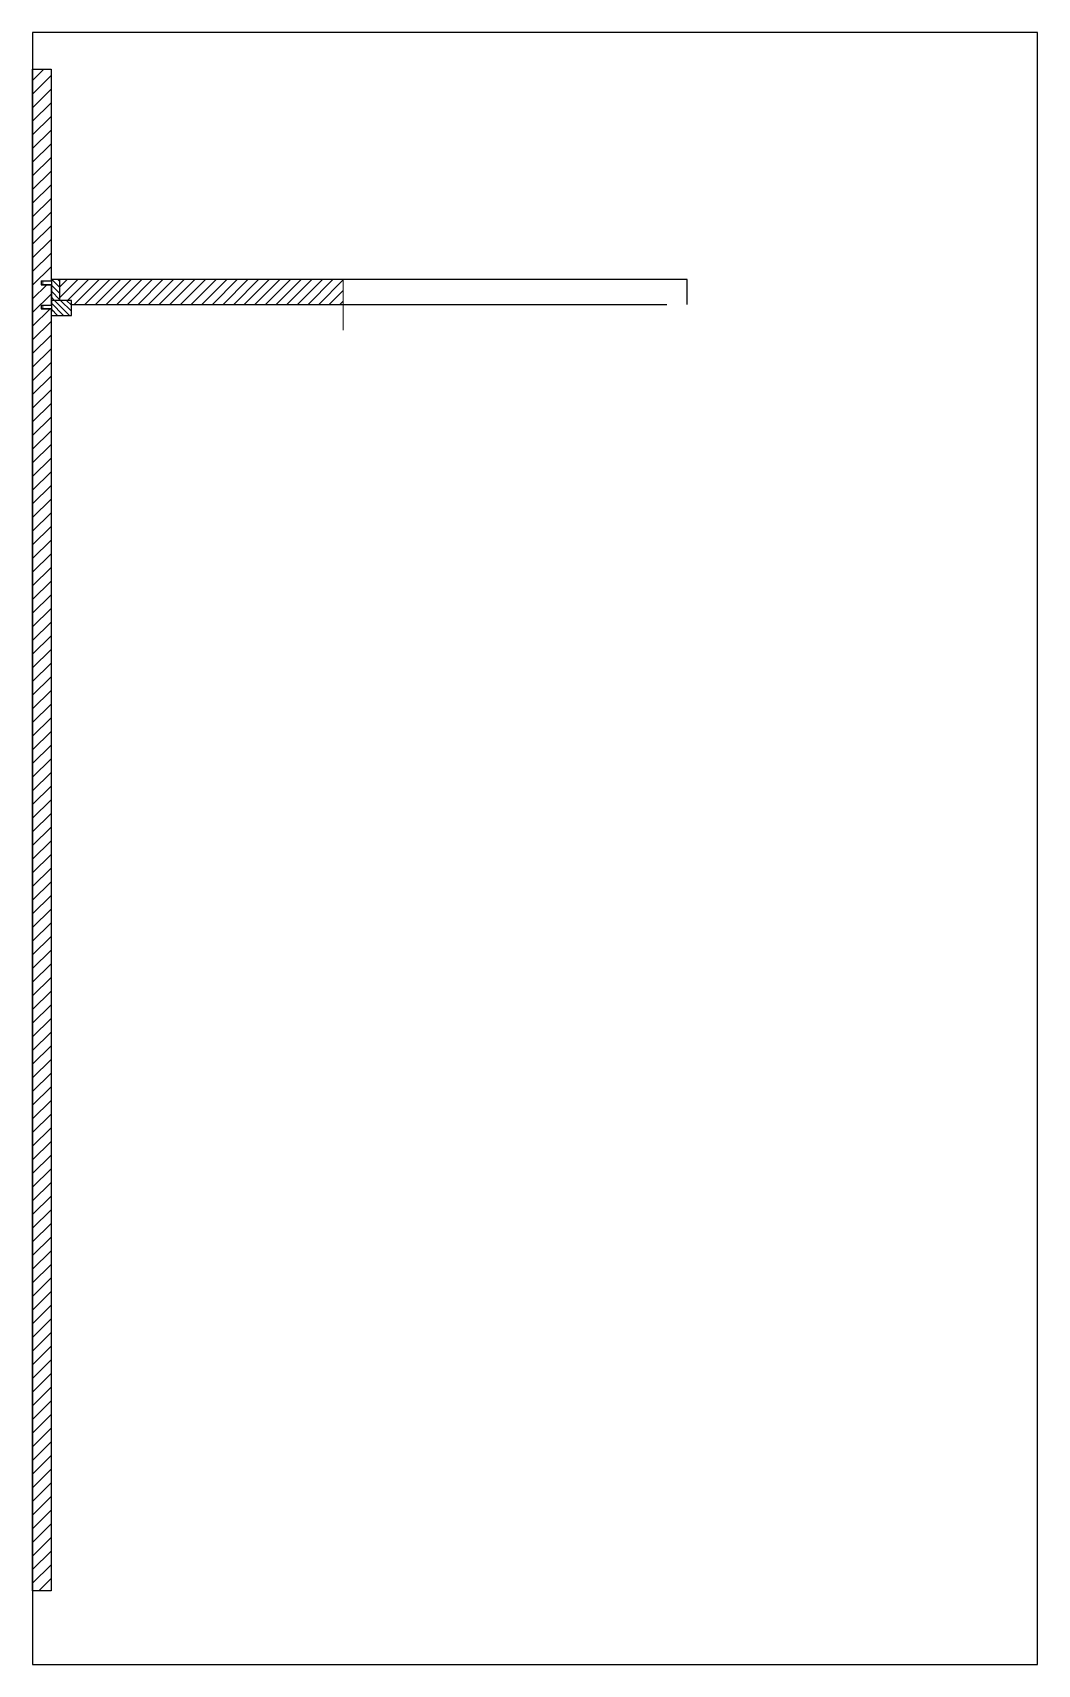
# Model space of a CAD drawing. Header units: millimetres. Extents: x -3423 to 18014, y 42 to 23746.
# Drawn here: x 11417 to 12587, y 9350 to 11250 of the extents above; entities that cross this region are included whole.
import ezdxf

# ---------------------------------------------------------------- set-up
doc = ezdxf.new("R2010")
doc.units = ezdxf.units.MM
doc.header["$MEASUREMENT"] = 0
for name, color, linetype, lineweight in [('Arredi', 1, 'Continuous', 25), ('Dettagli', 210, 'Continuous', 5), ('quote', 2, 'Continuous', 9), ('Viti', 2, 'Continuous', 15)]:
    doc.layers.add(name, color=color, linetype=linetype, lineweight=lineweight)

msp = doc.modelspace()

# ---------------------------------------------------------------- hatches: boundary and pattern name
at = {"layer": 'quote'}
h = msp.add_hatch(dxfattribs=at)
h.set_pattern_fill('ANSI31', color=256, scale=70)
h.paths.add_polyline_path([(11778.187, 10933.094), (11778.187, 10962.095), (11448.46, 10962.095), (11448.46, 10937.76), (11461.966, 10937.76), (11461.966, 10933.094)])
at = {"layer": 'Viti'}
h = msp.add_hatch(dxfattribs=at)
h.set_pattern_fill('ANSI31', color=256, scale=90)
h.paths.add_polyline_path([(11438.113, 10956.005), (11426.496, 10956.005), (11426.496, 10960.344), (11438.113, 10960.344), (11438.113, 10962.095), (11438.113, 11207.026), (11416.694, 11207.026), (11416.694, 9435.067), (11438.113, 9435.067), (11438.113, 10927.816), (11426.496, 10927.816), (11426.496, 10932.155), (11438.113, 10932.155)])
h = msp.add_hatch(dxfattribs=at)
h.set_pattern_fill('ANSI31', color=256, scale=40, angle=90)
h.paths.add_polyline_path([(11448.46, 10962.095), (11438.553, 10962.095), (11438.549, 10960.344), (11439.073, 10960.344), (11439.073, 10956.005), (11438.54, 10956.005), (11438.501, 10937.76), (11448.46, 10937.76)])
h = msp.add_hatch(dxfattribs=at)
h.set_pattern_fill('ANSI31', color=256, scale=40, angle=90)
h.paths.add_polyline_path([(11438.501, 10937.76), (11438.489, 10932.155), (11439.073, 10932.155), (11439.073, 10927.816), (11438.479, 10927.816), (11438.463, 10920.189), (11461.966, 10920.189), (11461.966, 10937.76)])

# ---------------------------------------------------------------- linework, layer by layer
at = {"layer": 'Arredi'}
for p, q in [((11426.496, 10960.344), (11438.113, 10960.344)), ((11426.496, 10960.344), (11426.496, 10956.005)), ((11426.496, 10956.005), (11438.113, 10956.005)), ((11438.54, 10956.005), (11438.489, 10932.155)), ((11438.54, 10956.005), (11439.073, 10956.005)), ((11438.553, 10962.095), (11438.549, 10960.344)), ((11438.549, 10960.344), (11439.073, 10960.344)), ((11439.073, 10956.005), (11439.073, 10960.344)), ((11426.496, 10932.155), (11438.113, 10932.155)), ((11426.496, 10932.155), (11426.496, 10927.816)), ((11426.496, 10927.816), (11438.113, 10927.816)), ((11438.479, 10927.816), (11438.463, 10920.189)), ((11438.479, 10927.816), (11439.073, 10927.816)), ((11438.489, 10932.155), (11439.073, 10932.155)), ((11439.073, 10927.816), (11439.073, 10932.155))]:
    msp.add_line(p, q, dxfattribs=at)
msp.add_lwpolyline([(11416.694, 9349.505), (12586.694, 9349.505), (12586.694, 11249.505), (11416.694, 11249.505)], close=True, dxfattribs=at)
for points in [[(11438.113, 10927.816), (11438.113, 9435.067), (11416.694, 9435.067), (11416.694, 11207.026), (11438.113, 11207.026), (11438.113, 10960.344)], [(11438.113, 10962.095), (11438.113, 10960.344)], [(11438.113, 10956.005), (11438.113, 10932.155)], [(11438.113, 10956.005), (11438.113, 10933.094), (11438.125, 10933.094)], [(11448.46, 10937.76), (11448.46, 10962.095), (11438.23, 10962.095)], [(12179.035, 10933.094), (12179.035, 10962.095), (11448.46, 10962.095), (11448.46, 10962.095), (11448.46, 10962.095)], [(11438.463, 10920.189), (11461.966, 10920.189), (11461.966, 10937.76), (11438.501, 10937.76)], [(11461.966, 10933.094), (12155.244, 10933.094)]]:
    msp.add_lwpolyline(points, dxfattribs=at)
at = {"layer": 'Dettagli'}
for p, q in [((11438.113, 10960.059), (11438.633, 10960.059)), ((11438.633, 10956.321), (11438.113, 10956.321)), ((11438.633, 10960.059), (11438.633, 10956.321)), ((11438.113, 10931.873), (11438.633, 10931.873)), ((11438.633, 10928.142), (11438.113, 10928.134)), ((11438.633, 10931.88), (11438.633, 10928.142))]:
    msp.add_line(p, q, dxfattribs=at)
for points in [[(11428.548, 10956.321), (11426.834, 10956.321), (11426.834, 10960.059), (11428.548, 10960.059)], [(11428.548, 10928.134), (11426.834, 10928.134), (11426.834, 10931.873), (11428.548, 10931.873)]]:
    msp.add_lwpolyline(points, close=True, dxfattribs=at)
for points in [[(11438.113, 10956.321), (11428.548, 10956.321), (11428.548, 10960.059), (11438.113, 10960.059)], [(11438.113, 10928.134), (11428.548, 10928.134), (11428.548, 10931.873), (11438.113, 10931.873)]]:
    msp.add_lwpolyline(points, dxfattribs=at)
at = {"layer": 'quote', "color": 0}
msp.add_line((11778.187, 10962.095), (11778.187, 10903.175), dxfattribs=at)

doc.saveas('drawing.dxf')
